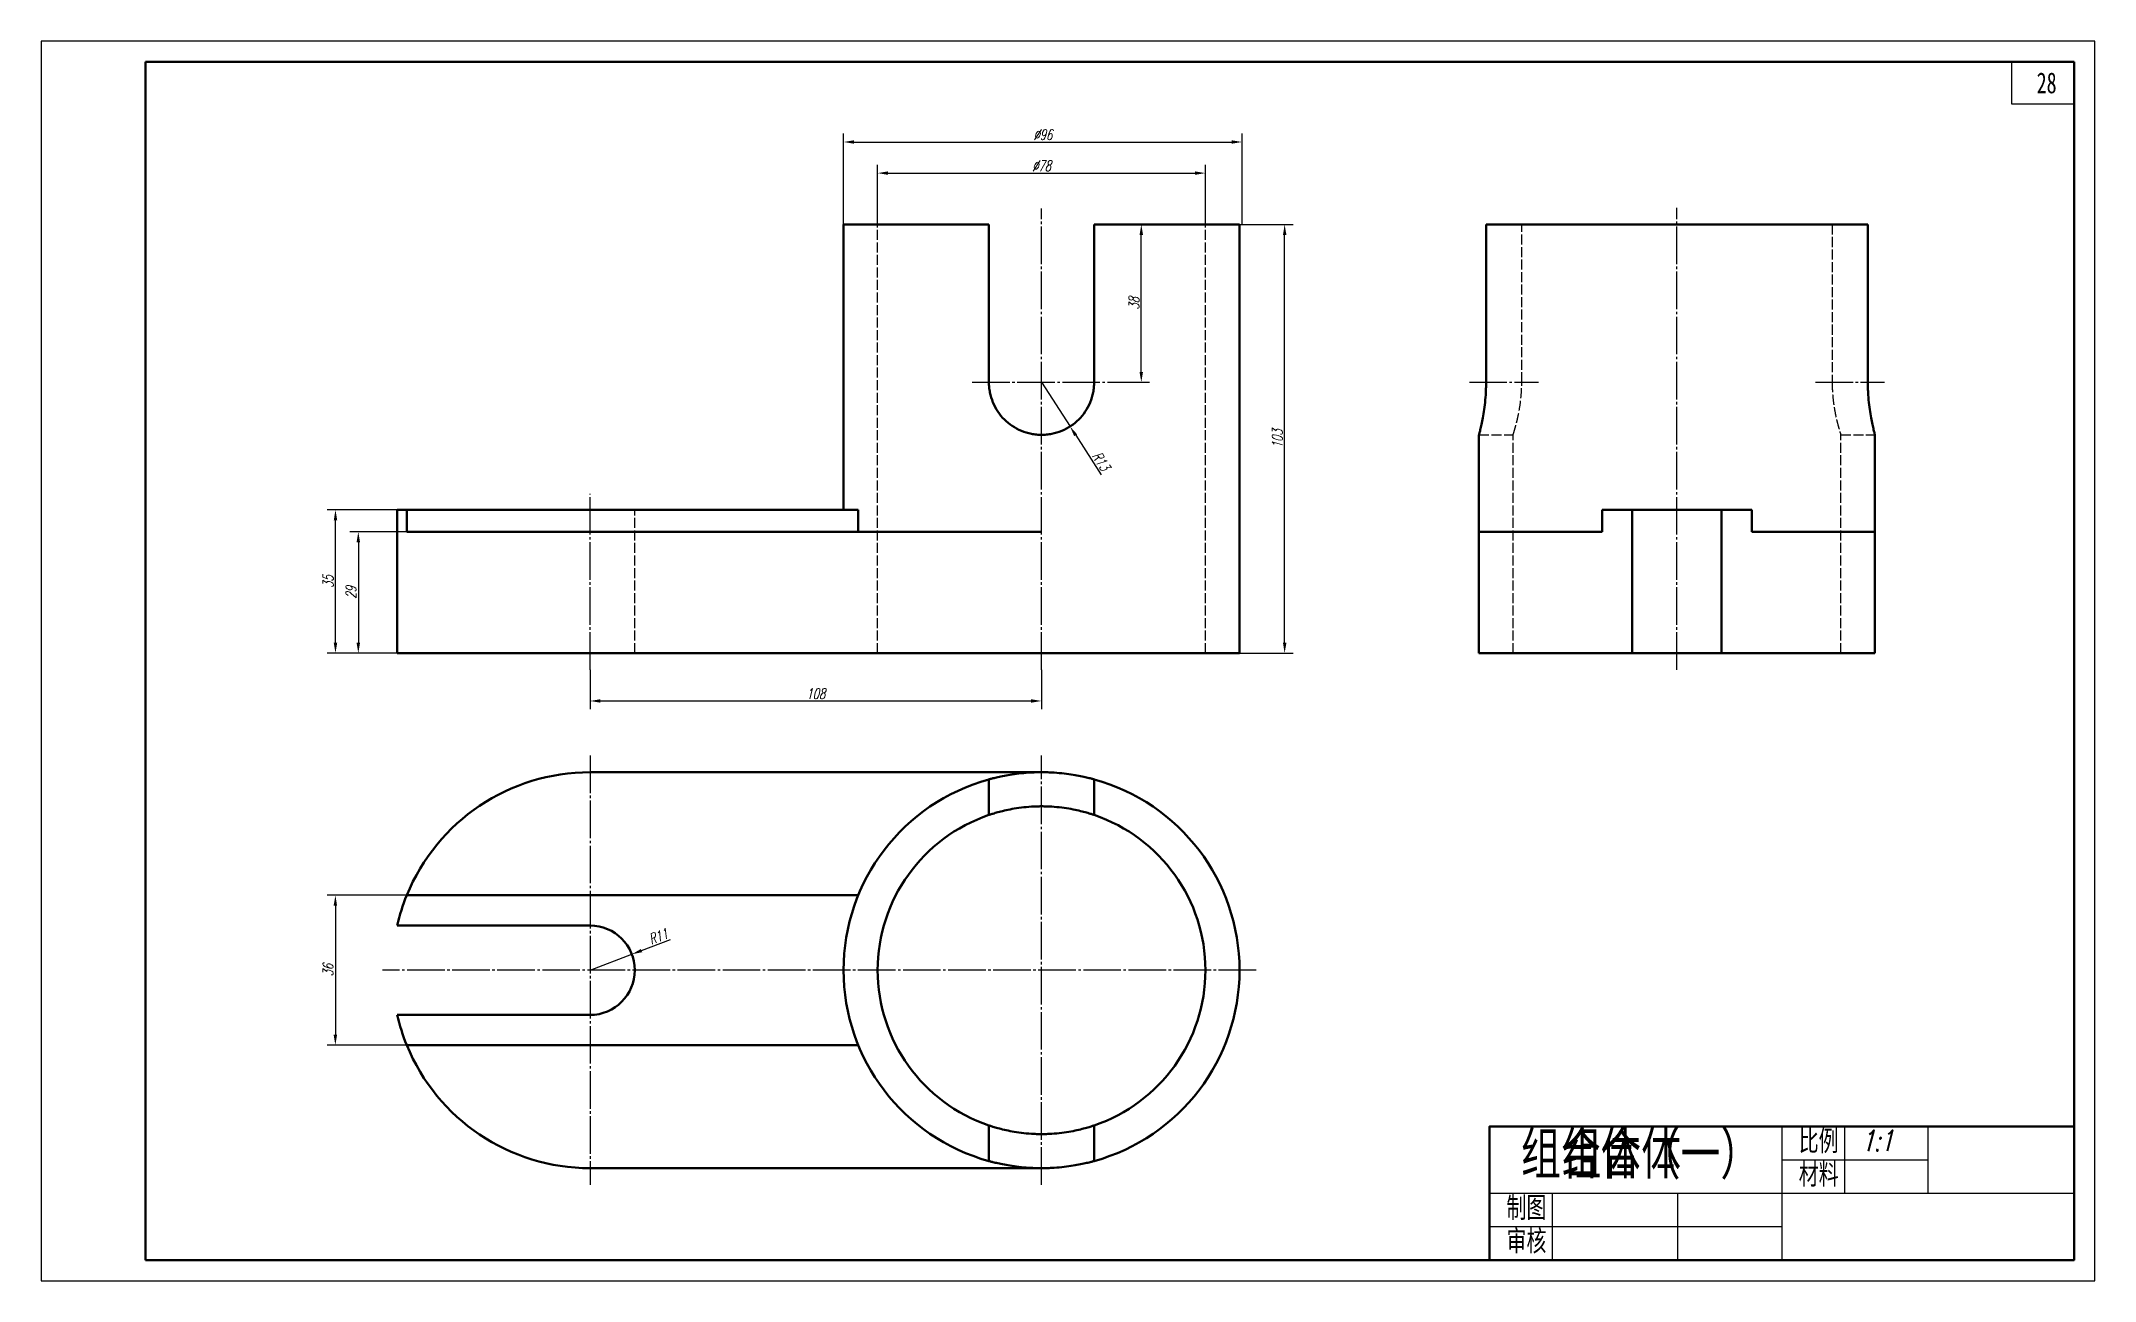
# Model space of a CAD drawing. Header units: millimetres. Extents: x 94 to 2877, y 87 to 1089.
# Drawn here: x 2384.6 to 2876.6, y 443.1 to 740.1 of the extents above; entities that cross this region are included whole.
import ezdxf

# ---------------------------------------------------------------- set-up
doc = ezdxf.new("R2010")
doc.units = ezdxf.units.MM
doc.header["$LTSCALE"] = 0.6
doc.header["$PDMODE"] = 33
doc.header["$PDSIZE"] = 1.5
doc.linetypes.add('myCENTER', pattern=[18, 15, -1, 1, -1])
doc.linetypes.add('myHIDDEN', pattern=[5, 4, -1])
doc.layers.get('Defpoints').update_dxf_attribs({"lineweight": 20})
for name, color, linetype, lineweight in [('答案中心线', 1, 'myCENTER', 25), ('答案尺寸', 1, 'Continuous', 25), ('答案文字', 1, 'Continuous', 25), ('答案标注', 1, 'Continuous', 25), ('答案粗实线', 1, 'Continuous', 50), ('答案细实线', 1, 'Continuous', 25), ('答案虚线', 1, 'myHIDDEN', 25)]:
    doc.layers.add(name, color=color, linetype=linetype, lineweight=lineweight)
doc.styles.add('尺寸文字1-2.5号', font='txt.shx', dxfattribs={"width": 0.7, "oblique": 15, "height": 2.5})
doc.styles.add('标题汉字1-5号', font='', dxfattribs={"width": 0.7, "height": 5})
doc.styles.get('标题汉字1-5号').set_extended_font_data('SimSun')
doc.dimstyles.new('尺寸25', dxfattribs={"dimtxt": 2.5, "dimasz": 2.5, "dimexe": 2, "dimexo": 0, "dimgap": 0.5, "dimtad": 1, "dimdec": 0, "dimdsep": 46, "dimtxsty": '尺寸文字1-2.5号', "dimcen": 0, "dimadec": 0, "dimazin": 0, "dimtfac": 1, "dimtdec": 0, "dimtmove": 0, "dimatfit": 3, "dimfxl": 1, "dimarcsym": 0})
doc.dimstyles.new('尺寸25$4', dxfattribs={"dimtxt": 2.5, "dimasz": 2.5, "dimexe": 1, "dimexo": 0, "dimgap": 0.5, "dimtad": 1, "dimdec": 0, "dimdsep": 46, "dimtxsty": '尺寸文字1-2.5号', "dimcen": 0, "dimadec": 0, "dimazin": 0, "dimtfac": 1, "dimtdec": 0, "dimtmove": 0, "dimatfit": 1, "dimfxl": 1, "dimarcsym": 0})

msp = doc.modelspace()

# ---------------------------------------------------------------- texts
at = {"layer": '答案文字', "style": '标题汉字1-5号', "width": 0.7}
msp.add_text('28', height=5, dxfattribs=at).set_placement((2862.646, 727.613))
at = {"layer": '答案标注', "attachment_point": 1}
for s, insert, char_height, width, style in [('{\\fSimSun|b0|i0|c134|p54;组合体（一）}', (2739.116, 478.689), 10, 59.26004, '标题汉字1-5号'), ('{\\fSimSun|b0|i0|c134|p54;组合体}', (2748.799, 478.689), 10, 59.26004, '标题汉字1-5号'), ('比例', (2805.644, 479.236), 5, 15, '标题汉字1-5号'), ('1:1', (2820.644, 479.236), 5, 15, '尺寸文字1-2.5号'), ('材料', (2805.644, 471.236), 5, 15, '标题汉字1-5号'), ('制图', (2735.644, 463.236), 5, 15, '标题汉字1-5号'), ('审核', (2735.644, 455.236), 5, 15, '标题汉字1-5号')]:
    msp.add_mtext(s, dxfattribs=dict(at, insert=insert, char_height=char_height, width=width, style=style))

# ---------------------------------------------------------------- blocks, each defined once
blk = doc.blocks.new('*D191')
at = {"layer": 'Defpoints', "color": 0}
for p in [(2516.09, 589.49), (2624.25, 589.49), (2624.25, 582.04)]:
    blk.add_point(p, dxfattribs=at)
at = {"layer": '答案尺寸', "color": 0, "lineweight": -2}
for p, q in [((2516.09, 589.49), (2516.09, 580.04)), ((2624.25, 589.49), (2624.25, 580.04)), ((2518.59, 582.04), (2621.75, 582.04))]:
    blk.add_line(p, q, dxfattribs=at)
at = {"layer": '答案尺寸', "color": 0}
for points in [[(2518.59, 582.46), (2518.59, 581.63), (2516.09, 582.04)], [(2621.75, 582.46), (2621.75, 581.63), (2624.25, 582.04)]]:
    blk.add_solid(points, dxfattribs=at)
at = {"layer": '答案尺寸', "color": 0, "insert": (2570.17, 583.79), "char_height": 2.5, "attachment_point": 5, "style": '尺寸文字1-2.5号'}
blk.add_mtext('108', dxfattribs=at)
blk = doc.blocks.new('*D192')
at = {"layer": 'Defpoints', "color": 0}
for p in [(2472.19, 622.56), (2460.59, 593.49), (2469.89, 593.49)]:
    blk.add_point(p, dxfattribs=at)
at = {"layer": '答案尺寸', "color": 0, "lineweight": -2}
for p, q in [((2472.19, 622.56), (2458.59, 622.56)), ((2460.59, 620.06), (2460.59, 595.99)), ((2469.89, 593.49), (2458.59, 593.49))]:
    blk.add_line(p, q, dxfattribs=at)
at = {"layer": '答案尺寸', "color": 0}
for points in [[(2460.17, 620.06), (2461, 620.06), (2460.59, 622.56)], [(2460.17, 595.99), (2461, 595.99), (2460.59, 593.49)]]:
    blk.add_solid(points, dxfattribs=at)
at = {"layer": '答案尺寸', "color": 0, "insert": (2458.84, 608.03), "char_height": 2.5, "attachment_point": 5, "rotation": 90, "style": '尺寸文字1-2.5号'}
blk.add_mtext('29', dxfattribs=at)
blk = doc.blocks.new('*D193')
at = {"layer": 'Defpoints', "color": 0}
for p in [(2455.11, 627.8), (2469.89, 627.8), (2469.89, 593.49)]:
    blk.add_point(p, dxfattribs=at)
at = {"layer": '答案尺寸', "color": 0, "lineweight": -2}
for p, q in [((2469.89, 627.8), (2453.11, 627.8)), ((2455.11, 595.99), (2455.11, 625.3)), ((2469.89, 593.49), (2453.11, 593.49))]:
    blk.add_line(p, q, dxfattribs=at)
at = {"layer": '答案尺寸', "color": 0}
for points in [[(2454.7, 625.3), (2455.53, 625.3), (2455.11, 627.8)], [(2454.7, 595.99), (2455.53, 595.99), (2455.11, 593.49)]]:
    blk.add_solid(points, dxfattribs=at)
at = {"layer": '答案尺寸', "color": 0, "insert": (2453.36, 610.64), "char_height": 2.5, "attachment_point": 5, "rotation": 90, "style": '尺寸文字1-2.5号'}
blk.add_mtext('35', dxfattribs=at)
blk = doc.blocks.new('*D194')
at = {"layer": 'Defpoints', "color": 0}
for p in [(2636.85, 696.18), (2648.15, 696.18), (2640.85, 658.38)]:
    blk.add_point(p, dxfattribs=at)
at = {"layer": '答案尺寸', "color": 0, "lineweight": -2}
for p, q in [((2636.85, 696.18), (2650.15, 696.18)), ((2648.15, 660.88), (2648.15, 693.68)), ((2640.85, 658.38), (2650.15, 658.38))]:
    blk.add_line(p, q, dxfattribs=at)
at = {"layer": '答案尺寸', "color": 0}
for points in [[(2647.73, 693.68), (2648.56, 693.68), (2648.15, 696.18)], [(2647.73, 660.88), (2648.56, 660.88), (2648.15, 658.38)]]:
    blk.add_solid(points, dxfattribs=at)
at = {"layer": '答案尺寸', "color": 0, "insert": (2646.4, 677.28), "char_height": 2.5, "attachment_point": 5, "rotation": 90, "style": '尺寸文字1-2.5号'}
blk.add_mtext('38', dxfattribs=at)
blk = doc.blocks.new('*D195')
at = {"layer": 'Defpoints', "color": 0}
for p in [(2671.67, 696.18), (2682.49, 696.18), (2671.67, 593.49)]:
    blk.add_point(p, dxfattribs=at)
at = {"layer": '答案尺寸', "color": 0, "lineweight": -2}
for p, q in [((2671.67, 696.18), (2684.49, 696.18)), ((2682.49, 595.99), (2682.49, 693.68)), ((2671.67, 593.49), (2684.49, 593.49))]:
    blk.add_line(p, q, dxfattribs=at)
at = {"layer": '答案尺寸', "color": 0}
for points in [[(2682.08, 693.68), (2682.91, 693.68), (2682.49, 696.18)], [(2682.08, 595.99), (2682.91, 595.99), (2682.49, 593.49)]]:
    blk.add_solid(points, dxfattribs=at)
at = {"layer": '答案尺寸', "color": 0, "insert": (2680.74, 644.84), "char_height": 2.5, "attachment_point": 5, "rotation": 90, "style": '尺寸文字1-2.5号'}
blk.add_mtext('103', dxfattribs=at)
blk = doc.blocks.new('*D196')
at = {"layer": 'Defpoints', "color": 0}
for p in [(2663.51, 708.49), (2584.99, 696.18), (2663.51, 696.18)]:
    blk.add_point(p, dxfattribs=at)
at = {"layer": '答案尺寸', "color": 0, "lineweight": -2}
for p, q in [((2584.99, 696.18), (2584.99, 710.49)), ((2587.49, 708.49), (2661.01, 708.49)), ((2663.51, 696.18), (2663.51, 710.49))]:
    blk.add_line(p, q, dxfattribs=at)
at = {"layer": '答案尺寸', "color": 0}
for points in [[(2587.49, 708.9), (2587.49, 708.07), (2584.99, 708.49)], [(2661.01, 708.9), (2661.01, 708.07), (2663.51, 708.49)]]:
    blk.add_solid(points, dxfattribs=at)
at = {"layer": '答案尺寸', "color": 0, "insert": (2624.25, 710.24), "char_height": 2.5, "attachment_point": 5, "style": '尺寸文字1-2.5号'}
blk.add_mtext('%%c78', dxfattribs=at)
blk = doc.blocks.new('*D197')
at = {"layer": 'Defpoints', "color": 0}
for p in [(2672.3, 715.94), (2576.83, 696.18), (2672.3, 696.18)]:
    blk.add_point(p, dxfattribs=at)
at = {"layer": '答案尺寸', "color": 0, "lineweight": -2}
for p, q in [((2576.83, 696.18), (2576.83, 717.94)), ((2579.33, 715.94), (2669.8, 715.94)), ((2672.3, 696.18), (2672.3, 717.94))]:
    blk.add_line(p, q, dxfattribs=at)
at = {"layer": '答案尺寸', "color": 0}
for points in [[(2579.33, 716.36), (2579.33, 715.53), (2576.83, 715.94)], [(2669.8, 716.36), (2669.8, 715.53), (2672.3, 715.94)]]:
    blk.add_solid(points, dxfattribs=at)
at = {"layer": '答案尺寸', "color": 0, "insert": (2624.56, 717.69), "char_height": 2.5, "attachment_point": 5, "style": '尺寸文字1-2.5号'}
blk.add_mtext('%%c96', dxfattribs=at)
blk = doc.blocks.new('*D198')
at = {"layer": 'Defpoints', "color": 0}
for p in [(2472.19, 535.49), (2455.09, 499.61), (2472.19, 499.61)]:
    blk.add_point(p, dxfattribs=at)
at = {"layer": '答案尺寸', "color": 0, "lineweight": -2}
for p, q in [((2472.19, 535.49), (2453.09, 535.49)), ((2455.09, 532.99), (2455.09, 502.11)), ((2472.19, 499.61), (2453.09, 499.61))]:
    blk.add_line(p, q, dxfattribs=at)
at = {"layer": '答案尺寸', "color": 0}
for points in [[(2454.67, 532.99), (2455.5, 532.99), (2455.09, 535.49)], [(2454.67, 502.11), (2455.5, 502.11), (2455.09, 499.61)]]:
    blk.add_solid(points, dxfattribs=at)
at = {"layer": '答案尺寸', "color": 0, "insert": (2453.34, 517.55), "char_height": 2.5, "attachment_point": 5, "rotation": 90, "style": '尺寸文字1-2.5号'}
blk.add_mtext('36', dxfattribs=at)
blk = doc.blocks.new('*D353')
at = {"layer": 'Defpoints', "color": 0}
for p in [(2624.25, 658.38), (2631.08, 647.8)]:
    blk.add_point(p, dxfattribs=at)
at = {"layer": '答案尺寸', "color": 0, "lineweight": -2}
for p, q in [((2624.25, 658.38), (2631.08, 647.8)), ((2632.43, 645.69), (2638.56, 636.19))]:
    blk.add_line(p, q, dxfattribs=at)
at = {"layer": '答案尺寸', "color": 0}
blk.add_solid([(2632.78, 645.92), (2632.08, 645.47), (2631.08, 647.8)], dxfattribs=at)
at = {"layer": '答案尺寸', "color": 0, "insert": (2638.51, 639.51), "char_height": 2.5, "attachment_point": 5, "rotation": 302.8159, "style": '尺寸文字1-2.5号'}
blk.add_mtext('R13', dxfattribs=at)
blk = doc.blocks.new('*D354')
at = {"layer": 'Defpoints', "color": 0}
for p in [(2516.09, 517.55), (2526.1, 521.36)]:
    blk.add_point(p, dxfattribs=at)
at = {"layer": '答案尺寸', "color": 0, "lineweight": -2}
for p, q in [((2528.44, 522.25), (2535.33, 524.87)), ((2516.09, 517.55), (2526.1, 521.36))]:
    blk.add_line(p, q, dxfattribs=at)
at = {"layer": '答案尺寸', "color": 0}
blk.add_solid([(2528.29, 522.64), (2528.59, 521.86), (2526.1, 521.36)], dxfattribs=at)
at = {"layer": '答案尺寸', "color": 0, "insert": (2532.43, 525.64), "char_height": 2.5, "attachment_point": 5, "rotation": 20.839, "style": '尺寸文字1-2.5号'}
blk.add_mtext('R11', dxfattribs=at)

# ---------------------------------------------------------------- dimensions: what is measured, and where the dimension line sits
at = {"layer": '答案尺寸'}
for base, p1, p2, text, picture, middle in [((2672.299, 715.942), (2576.825, 696.185), (2672.299, 696.185), '%%c96', '*D197', (2624.562, 717.692)), ((2663.508, 708.488), (2584.992, 696.185), (2663.508, 696.185), '%%c78', '*D196', (2624.25, 710.238)), ((2624.25, 582.044), (2516.093, 589.494), (2624.25, 589.494), '108', '*D191', (2570.171, 583.794))]:
    dim = msp.add_linear_dim(base=base, p1=p1, p2=p2, text=text, dimstyle='尺寸25', dxfattribs=at)
    dim.commit()
    dim.dimension.update_dxf_attribs({"geometry": picture, "text_midpoint": middle})
for base, p1, p2, text, picture, middle in [((2648.146, 696.185), (2640.85, 658.385), (2636.85, 696.185), '38', '*D194', (2646.396, 677.285)), ((2682.492, 696.185), (2671.674, 593.494), (2671.674, 696.185), '103', '*D195', (2680.742, 644.839)), ((2455.115, 627.795), (2469.894, 593.494), (2469.894, 627.795), '35', '*D193', (2453.365, 610.645)), ((2460.586, 593.494), (2472.192, 622.562), (2469.894, 593.494), '29', '*D192', (2458.836, 608.028)), ((2455.088, 499.611), (2472.192, 535.487), (2472.192, 499.611), '36', '*D198', (2453.338, 517.549))]:
    dim = msp.add_linear_dim(base=base, p1=p1, p2=p2, angle=90, text=text, dimstyle='尺寸25', dxfattribs=at)
    dim.commit()
    dim.dimension.update_dxf_attribs({"geometry": picture, "text_midpoint": middle})
for center, mpoint, picture, middle in [((2624.25, 658.385), (2631.078, 647.795), '*D353', (2637.035, 638.558)), ((2516.093, 517.549), (2526.103, 521.359), '*D354', (2533.055, 524.006))]:
    dim = msp.add_radius_dim(center=center, mpoint=mpoint, dimstyle='尺寸25$4', dxfattribs=at)
    dim.commit()
    dim.dimension.update_dxf_attribs({"geometry": picture, "text_midpoint": middle, "dimtype": 164})

# ---------------------------------------------------------------- linework, layer by layer
at = {"layer": '答案中心线'}
for p, q in [((2624.25, 589.494), (2624.25, 699.986)), ((2776.464, 589.494), (2776.464, 700.185)), ((2607.65, 658.385), (2640.85, 658.385)), ((2726.744, 658.385), (2743.283, 658.385)), ((2809.645, 658.385), (2826.184, 658.385)), ((2516.093, 589.494), (2516.093, 631.637)), ((2516.093, 568.974), (2516.093, 466.124)), ((2624.25, 466.124), (2624.25, 568.974)), ((2675.674, 517.549), (2466.386, 517.549))]:
    msp.add_line(p, q, dxfattribs=at)
at = {"layer": '答案粗实线'}
for p, q in [((2871.59, 735.117), (2409.59, 735.117)), ((2409.59, 735.117), (2409.59, 448.117)), ((2871.59, 448.117), (2871.59, 735.117)), ((2516.093, 564.974), (2624.25, 564.974)), ((2611.65, 554.73), (2611.65, 563.269)), ((2636.85, 563.269), (2636.85, 554.73)), ((2580.348, 535.487), (2472.192, 535.487)), ((2469.894, 528.259), (2516.093, 528.259)), ((2516.093, 506.839), (2469.894, 506.839)), ((2472.192, 499.611), (2580.348, 499.611)), ((2611.65, 471.829), (2611.65, 480.368)), ((2636.85, 480.368), (2636.85, 471.829)), ((2624.25, 470.124), (2516.093, 470.124)), ((2409.59, 448.117), (2871.59, 448.117))]:
    msp.add_line(p, q, dxfattribs=at)
at = {"layer": '答案粗实线', "extrusion": (0, 1, 0)}
for p, q in [((2576.825, 627.795), (2576.825, 696.185)), ((2611.65, 696.185), (2576.825, 696.185)), ((2611.65, 658.385), (2611.65, 696.185)), ((2636.85, 696.185), (2636.85, 658.385)), ((2671.674, 696.185), (2636.85, 696.185)), ((2671.674, 593.494), (2671.674, 696.185)), ((2730.744, 696.185), (2730.744, 658.385)), ((2822.184, 696.185), (2730.744, 696.185)), ((2822.184, 658.385), (2822.184, 696.185)), ((2729.039, 622.562), (2729.039, 645.785)), ((2823.889, 622.562), (2823.889, 645.785)), ((2469.894, 627.795), (2469.894, 593.494)), ((2472.192, 627.795), (2469.894, 627.795)), ((2472.192, 627.795), (2580.348, 627.795)), ((2472.192, 622.562), (2472.192, 627.795)), ((2580.348, 627.795), (2580.348, 622.562)), ((2765.754, 627.795), (2758.526, 627.795)), ((2758.526, 627.795), (2758.526, 622.562)), ((2765.754, 627.795), (2787.174, 627.795)), ((2765.754, 593.494), (2765.754, 627.795)), ((2787.174, 627.795), (2787.174, 593.494)), ((2794.402, 627.795), (2787.174, 627.795)), ((2794.402, 622.562), (2794.402, 627.795)), ((2516.093, 622.562), (2472.192, 622.562)), ((2624.25, 622.562), (2516.093, 622.562)), ((2758.526, 622.562), (2729.039, 622.562)), ((2729.039, 622.562), (2729.039, 593.494)), ((2823.889, 622.562), (2794.402, 622.562)), ((2823.889, 593.494), (2823.889, 622.562)), ((2469.894, 593.494), (2516.093, 593.494)), ((2516.093, 593.494), (2624.25, 593.494)), ((2624.25, 593.494), (2671.674, 593.494)), ((2729.039, 593.494), (2765.754, 593.494)), ((2787.174, 593.494), (2765.754, 593.494)), ((2787.174, 593.494), (2823.889, 593.494))]:
    msp.add_line(p, q, dxfattribs=at)
at = {"layer": '答案粗实线'}
msp.add_lwpolyline([(2731.59, 448.117), (2871.59, 448.117), (2871.59, 480.117), (2731.59, 480.117)], close=True, dxfattribs=at)
for centre, radius, start, end in [((2516.093, 517.549), 47.425, 90, 157.77486), ((2624.25, 517.549), 47.425, 105.40761, 254.59239), ((2624.25, 517.549), 47.425, 285.40761, 74.59239), ((2624.25, 517.549), 39.258, 108.72071, 251.27929), ((2624.25, 517.549), 39.258, 288.72071, 71.27929), ((2516.093, 517.549), 47.425, 157.77486, 166.94822), ((2516.093, 517.549), 10.71, 270, 90), ((2516.093, 517.549), 47.425, 193.05178, 202.22514), ((2516.093, 517.549), 47.425, 202.22514, 270)]:
    msp.add_arc(centre, radius, start, end, dxfattribs=at)
for points, knots in [([(2636.85, 658.385), (2636.85, 657.987), (2636.831, 657.583), (2636.753, 656.77), (2636.693, 656.361), (2636.452, 655.137), (2636.208, 654.328), (2635.564, 652.777), (2635.164, 652.034), (2634.24, 650.662), (2633.717, 650.032), (2632.602, 648.918), (2631.973, 648.394), (2630.6, 647.471), (2629.858, 647.07), (2628.307, 646.426), (2627.497, 646.182), (2626.274, 645.941), (2625.865, 645.882), (2625.051, 645.804), (2624.647, 645.785), (2623.852, 645.785), (2623.448, 645.804), (2622.635, 645.882), (2622.226, 645.941), (2621.003, 646.182), (2620.193, 646.426), (2618.642, 647.07), (2617.899, 647.471), (2616.527, 648.394), (2615.897, 648.918), (2614.783, 650.032), (2614.259, 650.662), (2613.336, 652.034), (2612.935, 652.777), (2612.291, 654.328), (2612.047, 655.137), (2611.806, 656.361), (2611.747, 656.77), (2611.669, 657.583), (2611.65, 657.987), (2611.65, 658.385)], [0, 0, 0, 0, 1.8934422, 1.8934422, 3.7868843, 3.7868843, 7.5737687, 7.5737687, 11.360653, 11.360653, 15.1475374, 15.1475374, 18.933741, 18.933741, 22.7199446, 22.7199446, 26.5061482, 26.5061482, 28.39925, 28.39925, 30.2923518, 30.2923518, 32.1854536, 32.1854536, 34.0785554, 34.0785554, 37.864759, 37.864759, 41.6509626, 41.6509626, 45.4371662, 45.4371662, 49.2240505, 49.2240505, 53.0109349, 53.0109349, 56.7978192, 56.7978192, 58.6912614, 58.6912614, 60.5847036, 60.5847036, 60.5847036, 60.5847036]), ([(2730.744, 658.385), (2730.744, 657.987), (2730.739, 657.583), (2730.717, 656.77), (2730.701, 656.361), (2730.636, 655.137), (2730.571, 654.328), (2730.408, 652.777), (2730.31, 652.034), (2730.101, 650.662), (2729.99, 650.032), (2729.777, 648.918), (2729.667, 648.394), (2729.461, 647.471), (2729.366, 647.07), (2729.207, 646.426), (2729.144, 646.182), (2729.081, 645.941), (2729.065, 645.882), (2729.044, 645.804), (2729.039, 645.785), (2729.039, 645.785)], [-60.5847036, -60.5847036, -60.5847036, -60.5847036, -58.6912614, -58.6912614, -56.7978192, -56.7978192, -53.0109349, -53.0109349, -49.2240505, -49.2240505, -45.4371662, -45.4371662, -41.6509626, -41.6509626, -37.864759, -37.864759, -34.0785554, -34.0785554, -32.1854536, -32.1854536, -30.2923518, -30.2923518, -30.2923518, -30.2923518]), ([(2823.889, 645.785), (2823.889, 645.785), (2823.884, 645.804), (2823.863, 645.882), (2823.847, 645.941), (2823.785, 646.182), (2823.721, 646.426), (2823.562, 647.07), (2823.467, 647.471), (2823.261, 648.394), (2823.151, 648.918), (2822.938, 650.032), (2822.827, 650.662), (2822.618, 652.034), (2822.521, 652.777), (2822.357, 654.328), (2822.292, 655.137), (2822.227, 656.361), (2822.211, 656.77), (2822.19, 657.583), (2822.184, 657.987), (2822.184, 658.385)], [30.2923518, 30.2923518, 30.2923518, 30.2923518, 32.1854536, 32.1854536, 34.0785554, 34.0785554, 37.864759, 37.864759, 41.6509626, 41.6509626, 45.4371662, 45.4371662, 49.2240505, 49.2240505, 53.0109349, 53.0109349, 56.7978192, 56.7978192, 58.6912614, 58.6912614, 60.5847036, 60.5847036, 60.5847036, 60.5847036]), ([(2611.65, 563.269), (2611.65, 563.269), (2611.669, 563.275), (2611.747, 563.296), (2611.806, 563.312), (2612.047, 563.377), (2612.291, 563.443), (2612.935, 563.606), (2613.336, 563.703), (2614.259, 563.912), (2614.783, 564.023), (2615.897, 564.236), (2616.527, 564.346), (2617.899, 564.552), (2618.642, 564.648), (2620.193, 564.806), (2621.003, 564.87), (2622.226, 564.932), (2622.635, 564.948), (2623.448, 564.969), (2623.852, 564.974), (2624.647, 564.974), (2625.051, 564.969), (2625.865, 564.948), (2626.274, 564.932), (2627.497, 564.87), (2628.307, 564.806), (2629.858, 564.648), (2630.6, 564.552), (2631.973, 564.346), (2632.602, 564.236), (2633.717, 564.023), (2634.24, 563.912), (2635.164, 563.703), (2635.564, 563.606), (2636.208, 563.443), (2636.452, 563.377), (2636.693, 563.312), (2636.753, 563.296), (2636.831, 563.275), (2636.85, 563.269), (2636.85, 563.269)], [-60.5847036, -60.5847036, -60.5847036, -60.5847036, -58.6912614, -58.6912614, -56.7978192, -56.7978192, -53.0109349, -53.0109349, -49.2240505, -49.2240505, -45.4371662, -45.4371662, -41.6509626, -41.6509626, -37.864759, -37.864759, -34.0785554, -34.0785554, -32.1854536, -32.1854536, -30.2923518, -30.2923518, -28.39925, -28.39925, -26.5061482, -26.5061482, -22.7199446, -22.7199446, -18.933741, -18.933741, -15.1475374, -15.1475374, -11.360653, -11.360653, -7.5737687, -7.5737687, -3.7868843, -3.7868843, -1.8934422, -1.8934422, 0, 0, 0, 0]), ([(2636.85, 554.73), (2636.85, 554.73), (2636.831, 554.736), (2636.752, 554.763), (2636.692, 554.783), (2636.451, 554.863), (2636.206, 554.943), (2635.562, 555.143), (2635.161, 555.263), (2634.238, 555.518), (2633.716, 555.653), (2632.603, 555.912), (2631.975, 556.046), (2630.604, 556.295), (2629.862, 556.411), (2628.312, 556.604), (2627.502, 556.681), (2626.277, 556.757), (2625.868, 556.776), (2625.053, 556.801), (2624.648, 556.807), (2623.851, 556.807), (2623.446, 556.801), (2622.632, 556.776), (2622.222, 556.757), (2620.998, 556.681), (2620.188, 556.604), (2618.637, 556.411), (2617.895, 556.295), (2616.525, 556.046), (2615.896, 555.912), (2614.784, 555.653), (2614.261, 555.518), (2613.338, 555.263), (2612.938, 555.143), (2612.293, 554.943), (2612.048, 554.863), (2611.807, 554.783), (2611.747, 554.763), (2611.669, 554.736), (2611.65, 554.73), (2611.65, 554.73)], [0, 0, 0, 0, 1.8984101, 1.8984101, 3.7968203, 3.7968203, 7.5936406, 7.5936406, 11.3904609, 11.3904609, 15.1872811, 15.1872811, 18.9826002, 18.9826002, 22.7779192, 22.7779192, 26.5732382, 26.5732382, 28.4708977, 28.4708977, 30.3685572, 30.3685572, 32.2662167, 32.2662167, 34.1638762, 34.1638762, 37.9591952, 37.9591952, 41.7545143, 41.7545143, 45.5498333, 45.5498333, 49.3466536, 49.3466536, 53.1434738, 53.1434738, 56.9402941, 56.9402941, 58.8387043, 58.8387043, 60.7371144, 60.7371144, 60.7371144, 60.7371144]), ([(2611.65, 480.368), (2611.65, 480.368), (2611.669, 480.362), (2611.747, 480.335), (2611.807, 480.315), (2612.048, 480.235), (2612.293, 480.155), (2612.938, 479.955), (2613.338, 479.835), (2614.261, 479.58), (2614.784, 479.445), (2615.896, 479.186), (2616.525, 479.053), (2617.895, 478.803), (2618.637, 478.687), (2620.188, 478.494), (2620.998, 478.418), (2622.222, 478.342), (2622.632, 478.323), (2623.446, 478.297), (2623.851, 478.291), (2624.648, 478.291), (2625.053, 478.297), (2625.868, 478.323), (2626.277, 478.342), (2627.502, 478.418), (2628.312, 478.494), (2629.862, 478.687), (2630.604, 478.803), (2631.975, 479.053), (2632.603, 479.186), (2633.716, 479.445), (2634.238, 479.58), (2635.161, 479.835), (2635.562, 479.955), (2636.206, 480.155), (2636.451, 480.235), (2636.692, 480.315), (2636.752, 480.335), (2636.831, 480.362), (2636.85, 480.368), (2636.85, 480.368)], [-60.7371144, -60.7371144, -60.7371144, -60.7371144, -58.8387043, -58.8387043, -56.9402941, -56.9402941, -53.1434738, -53.1434738, -49.3466536, -49.3466536, -45.5498333, -45.5498333, -41.7545143, -41.7545143, -37.9591952, -37.9591952, -34.1638762, -34.1638762, -32.2662167, -32.2662167, -30.3685572, -30.3685572, -28.4708977, -28.4708977, -26.5732382, -26.5732382, -22.7779192, -22.7779192, -18.9826002, -18.9826002, -15.1872811, -15.1872811, -11.3904609, -11.3904609, -7.5936406, -7.5936406, -3.7968203, -3.7968203, -1.8984101, -1.8984101, 0, 0, 0, 0]), ([(2636.85, 471.829), (2636.85, 471.829), (2636.831, 471.824), (2636.753, 471.802), (2636.693, 471.786), (2636.452, 471.721), (2636.208, 471.656), (2635.564, 471.493), (2635.164, 471.395), (2634.24, 471.186), (2633.717, 471.075), (2632.602, 470.862), (2631.973, 470.752), (2630.6, 470.546), (2629.858, 470.451), (2628.307, 470.292), (2627.497, 470.229), (2626.274, 470.166), (2625.865, 470.15), (2625.051, 470.129), (2624.647, 470.124), (2623.852, 470.124), (2623.448, 470.129), (2622.635, 470.15), (2622.226, 470.166), (2621.003, 470.229), (2620.193, 470.292), (2618.642, 470.451), (2617.899, 470.546), (2616.527, 470.752), (2615.897, 470.862), (2614.783, 471.075), (2614.259, 471.186), (2613.336, 471.395), (2612.935, 471.493), (2612.291, 471.656), (2612.047, 471.721), (2611.806, 471.786), (2611.747, 471.802), (2611.669, 471.824), (2611.65, 471.829), (2611.65, 471.829)], [0, 0, 0, 0, 1.8934422, 1.8934422, 3.7868843, 3.7868843, 7.5737687, 7.5737687, 11.360653, 11.360653, 15.1475374, 15.1475374, 18.933741, 18.933741, 22.7199446, 22.7199446, 26.5061482, 26.5061482, 28.39925, 28.39925, 30.2923518, 30.2923518, 32.1854536, 32.1854536, 34.0785554, 34.0785554, 37.864759, 37.864759, 41.6509626, 41.6509626, 45.4371662, 45.4371662, 49.2240505, 49.2240505, 53.0109349, 53.0109349, 56.7978192, 56.7978192, 58.6912614, 58.6912614, 60.5847036, 60.5847036, 60.5847036, 60.5847036])]:
    msp.add_open_spline(points, degree=3, knots=knots, dxfattribs=at)
at = {"layer": '答案细实线'}
for p, q in [((2856.59, 735.117), (2856.59, 725.117)), ((2856.59, 725.117), (2871.59, 725.117)), ((2801.59, 480.117), (2801.59, 448.117)), ((2816.59, 480.117), (2816.59, 464.117)), ((2836.59, 480.117), (2836.59, 464.117)), ((2801.59, 472.117), (2836.59, 472.117)), ((2731.59, 464.117), (2871.59, 464.117)), ((2746.59, 464.117), (2746.59, 448.117)), ((2776.59, 464.117), (2776.59, 448.117)), ((2731.59, 456.117), (2801.59, 456.117))]:
    msp.add_line(p, q, dxfattribs=at)
msp.add_lwpolyline([(2384.59, 443.117), (2876.59, 443.117), (2876.59, 740.117), (2384.59, 740.117)], close=True, dxfattribs=at)
at = {"layer": '答案虚线', "extrusion": (0, 1, 0)}
for p, q in [((2584.992, 593.494), (2584.992, 696.185)), ((2663.508, 593.494), (2663.508, 696.185)), ((2739.283, 658.385), (2739.283, 696.185)), ((2813.645, 696.185), (2813.645, 658.385)), ((2729.039, 645.785), (2737.206, 645.785)), ((2737.206, 593.494), (2737.206, 645.785)), ((2815.722, 645.785), (2823.889, 645.785)), ((2815.722, 593.494), (2815.722, 645.785)), ((2526.803, 593.494), (2526.803, 627.795))]:
    msp.add_line(p, q, dxfattribs=at)
at = {"layer": '答案虚线'}
for points, knots in [([(2737.206, 645.785), (2737.206, 645.785), (2737.212, 645.804), (2737.237, 645.882), (2737.257, 645.942), (2737.333, 646.183), (2737.409, 646.428), (2737.602, 647.073), (2737.718, 647.473), (2737.967, 648.396), (2738.101, 648.919), (2738.36, 650.031), (2738.495, 650.66), (2738.75, 652.03), (2738.87, 652.772), (2739.07, 654.322), (2739.15, 655.132), (2739.23, 656.357), (2739.25, 656.766), (2739.277, 657.581), (2739.283, 657.986), (2739.283, 658.385)], [30.3685572, 30.3685572, 30.3685572, 30.3685572, 32.2662167, 32.2662167, 34.1638762, 34.1638762, 37.9591952, 37.9591952, 41.7545143, 41.7545143, 45.5498333, 45.5498333, 49.3466536, 49.3466536, 53.1434738, 53.1434738, 56.9402941, 56.9402941, 58.8387043, 58.8387043, 60.7371144, 60.7371144, 60.7371144, 60.7371144]), ([(2813.645, 658.385), (2813.645, 657.986), (2813.651, 657.581), (2813.678, 656.766), (2813.698, 656.357), (2813.778, 655.132), (2813.858, 654.322), (2814.058, 652.772), (2814.178, 652.03), (2814.433, 650.66), (2814.568, 650.031), (2814.827, 648.919), (2814.961, 648.396), (2815.21, 647.473), (2815.326, 647.073), (2815.519, 646.428), (2815.595, 646.183), (2815.672, 645.942), (2815.691, 645.882), (2815.716, 645.804), (2815.722, 645.785), (2815.722, 645.785)], [-60.7371144, -60.7371144, -60.7371144, -60.7371144, -58.8387043, -58.8387043, -56.9402941, -56.9402941, -53.1434738, -53.1434738, -49.3466536, -49.3466536, -45.5498333, -45.5498333, -41.7545143, -41.7545143, -37.9591952, -37.9591952, -34.1638762, -34.1638762, -32.2662167, -32.2662167, -30.3685572, -30.3685572, -30.3685572, -30.3685572])]:
    msp.add_open_spline(points, degree=3, knots=knots, dxfattribs=at)

msp.set_redraw_order([(e.dxf.handle, doc.entitydb.next_handle()) for e in msp.query("TEXT MTEXT ATTDEF DIMENSION ARC_DIMENSION")])  # texts and dimensions are drawn at this point

doc.saveas('drawing.dxf')
